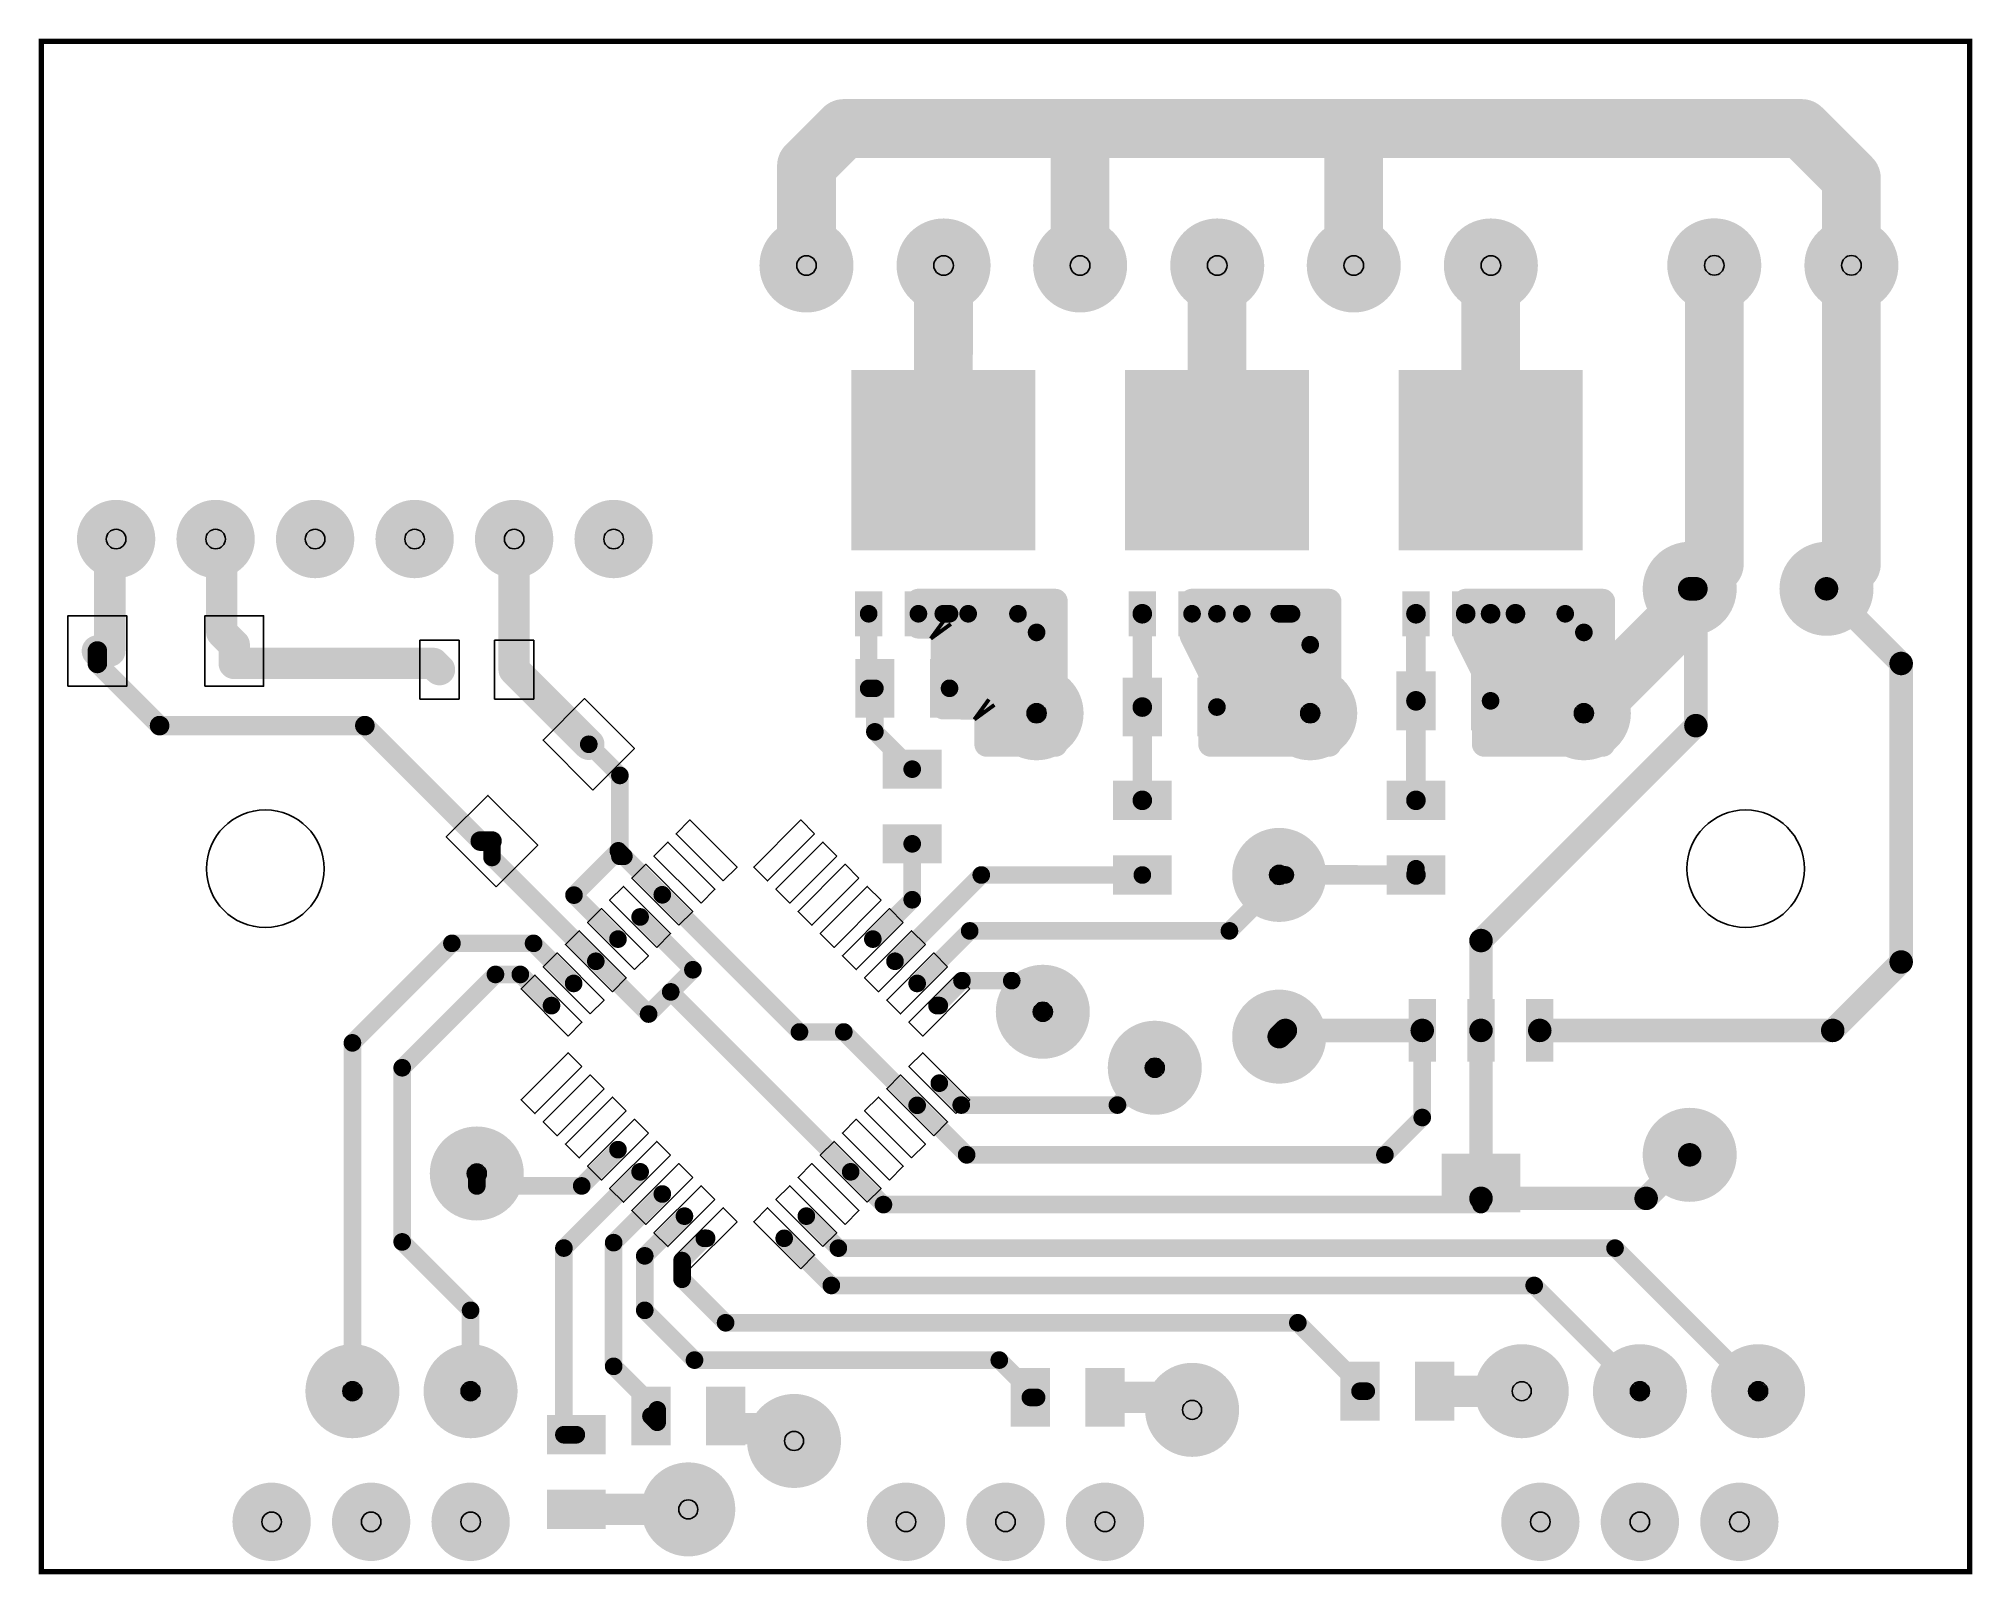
# Model space of a CAD drawing. Extents: x -0.1 to 49.3, y -0.1 to 39.1.
import ezdxf

# ---------------------------------------------------------------- set-up
doc = ezdxf.new("R2010")
doc.units = 0
for name, color, linetype in [('Board_Outline', 13, 'CONTINUOUS'), ('Drill_Top', 7, 'CONTINUOUS'), ('Top', 5, 'CONTINUOUS')]:
    doc.layers.add(name, color=color, linetype=linetype)

msp = doc.modelspace()

# ---------------------------------------------------------------- linework, layer by layer
at = {"layer": 'Board_Outline', "linetype": 'CONTINUOUS', "const_width": 0.14}
msp.add_lwpolyline([(49.2177, 39.0566), (49.2177, 0), (0, 0), (0, 39.0566), (49.2177, 39.0566)], dxfattribs=at)
at = {"layer": 'Drill_Top'}
for centre, radius in [((19.5285, 33.3376), 0.25), ((23.0285, 33.3376), 0.25), ((26.5135, 33.3376), 0.25), ((30.0135, 33.3376), 0.25), ((33.4985, 33.3376), 0.25), ((36.9985, 33.3376), 0.25), ((42.7011, 33.341), 0.25), ((46.2011, 33.341), 0.25), ((1.9065, 26.3553), 0.25), ((4.4465, 26.3553), 0.25), ((6.9865, 26.3553), 0.25), ((9.5265, 26.3553), 0.25), ((12.0665, 26.3553), 0.25), ((14.6065, 26.3553), 0.25), ((42.0732, 25.0851), 0.25), ((45.5652, 25.0851), 0.25), ((25.4022, 21.9077), 0.243), ((32.3872, 21.9077), 0.243), ((39.3722, 21.9077), 0.243), ((5.7156, 17.9406), 1.5), ((43.5015, 17.9392), 1.5), ((31.5946, 17.7819), 0.243), ((25.5614, 14.289), 0.243), ((31.5946, 13.6539), 0.243), ((28.4192, 12.8601), 0.243), ((42.0732, 10.6374), 0.243), ((11.1137, 10.1611), 0.243), ((7.9383, 4.6042), 0.243), ((10.9549, 4.6042), 0.243), ((37.7865, 4.6042), 0.243), ((40.803, 4.6042), 0.243), ((43.8196, 4.6042), 0.243), ((29.3718, 4.1279), 0.243), ((19.2108, 3.3341), 0.243), ((5.8763, 1.2701), 0.25), ((8.4163, 1.2701), 0.25), ((10.9563, 1.2701), 0.25), ((16.5117, 1.5877), 0.243), ((22.0688, 1.2701), 0.25), ((24.6088, 1.2701), 0.25), ((27.1488, 1.2701), 0.25), ((38.2613, 1.2701), 0.25), ((40.8013, 1.2701), 0.25), ((43.3413, 1.2701), 0.25)]:
    msp.add_circle(centre, radius, dxfattribs=at)
at = {"layer": 'Top', "linetype": 'CONTINUOUS'}
for points, const_width in [([(19.5285, 35.8814), (20.4809, 36.8339)], 1.5), ([(20.4809, 36.8339), (26.5135, 36.8339)], 1.5), ([(26.5135, 33.3376), (26.5135, 36.8339)], 1.5), ([(26.5135, 36.8339), (33.4985, 36.8339)], 1.5), ([(44.931, 36.8339), (33.4985, 36.8339)], 1.5), ([(33.4985, 36.8339), (33.4985, 33.3376)], 1.5), ([(46.2011, 35.5637), (44.931, 36.8339)], 1.5), ([(19.5285, 33.3376), (19.5285, 35.8814)], 1.5), ([(46.2011, 33.341), (46.2011, 35.5637)], 1.5), ([(23.0209, 28.3684), (23.0285, 33.3376)], 1.5), ([(30.0059, 33.3301), (30.0135, 33.3376)], 1.5), ([(30.0059, 28.3684), (30.0059, 33.3301)], 1.5), ([(36.991, 33.3301), (36.9985, 33.3376)], 1.5), ([(36.991, 28.3684), (36.991, 33.3301)], 1.5), ([(42.7011, 33.341), (42.7011, 25.7131)], 1.5), ([(46.2011, 33.341), (46.2011, 25.7211)], 1.5), ([(1.7464, 23.4975), (1.7464, 26.3553)], 0.8), ([(1.7464, 26.3553), (1.9065, 26.3553)], 0.8), ([(4.6042, 26.3553), (4.4465, 26.3553)], 0.8), ([(4.6042, 23.9738), (4.6042, 26.3553)], 0.8), ([(12.0662, 26.355), (12.0665, 26.3553)], 0.8), ([(12.0662, 23.0212), (12.0662, 26.355)], 0.8), ([(42.7011, 25.7131), (42.0732, 25.0851)], 1.5), ([(46.2011, 25.7211), (45.5652, 25.0851)], 1.5), ([(42.0732, 25.0851), (42.0732, 24.6086)], 1.5), ([(42.0732, 24.6086), (39.3722, 21.9077)], 1.5), ([(42.2319, 25.0851), (42.0732, 25.0851)], 0.6), ([(42.2319, 21.5923), (42.2319, 25.0851)], 0.6), ([(45.5652, 25.0851), (47.4712, 23.1791)], 0.6), ([(22.3849, 24.1325), (22.3861, 24.7687)], 0.635), ([(22.3873, 24.7676), (25.8798, 24.7676)], 0.635), ([(25.8798, 24.7676), (25.879, 21.1151)], 0.635), ([(28.1005, 22.0664), (28.1009, 24.4482)], 0.5), ([(29.3719, 23.8898), (29.3718, 24.7687)], 0.635), ([(29.373, 24.7676), (32.8655, 24.7676)], 0.635), ([(32.8655, 24.7676), (32.8647, 21.1151)], 0.635), ([(35.0855, 24.4477), (35.086, 24.4482)], 0.5), ([(35.0855, 22.2252), (35.0855, 24.4477)], 0.5), ([(36.3576, 23.8898), (36.3575, 24.7687)], 0.635), ([(36.3588, 24.7676), (39.8513, 24.7676)], 0.635), ([(36.991, 24.4482), (36.356, 24.4482)], 0.5), ([(37.626, 24.4482), (36.991, 24.4482)], 0.5), ([(38.896, 24.4477), (37.626, 24.4482)], 0.8), ([(39.8513, 24.7676), (39.8505, 21.1151)], 0.635), ([(4.9218, 23.6562), (4.6042, 23.9738)], 0.8), ([(21.1159, 22.5449), (21.1159, 24.4482)], 0.45), ([(22.7533, 24.1286), (22.3849, 24.1325)], 0.635), ([(25.8149, 24.136), (22.4494, 24.136)], 0.635), ([(23.021, 24.4482), (22.3859, 24.4482)], 0.45), ([(22.8478, 24.0979), (22.7533, 24.1286)], 0.635), ([(22.9281, 24.0395), (22.8478, 24.0979)], 0.635), ([(22.9865, 23.9591), (22.9281, 24.0395)], 0.635), ([(23.0172, 23.8647), (22.9865, 23.9591)], 0.635), ([(23.6559, 24.4482), (23.021, 24.4482)], 0.45), ([(23.021, 24.4482), (23.021, 24.4482)], 0.45), ([(23.1799, 24.4482), (23.021, 24.4482)], 0.45), ([(23.1799, 22.5449), (23.1799, 24.4482)], 0.45), ([(23.6564, 24.4477), (23.6559, 24.4482)], 0.45), ([(24.9259, 24.4477), (23.6564, 24.4477)], 0.45), ([(25.4022, 23.9714), (24.9259, 24.4477)], 0.45), ([(25.4022, 21.9077), (25.4022, 23.9714)], 0.45), ([(29.8146, 23.0044), (29.3719, 23.8898)], 0.635), ([(32.8006, 24.136), (29.4351, 24.136)], 0.635), ([(30.0059, 24.4482), (29.3709, 24.4482)], 0.45), ([(30.6409, 24.4482), (30.0059, 24.4482)], 0.45), ([(30.0059, 24.4482), (30.0059, 24.4482)], 0.45), ([(30.0059, 22.0664), (30.0059, 24.4482)], 0.45), ([(30.6414, 24.4477), (30.6409, 24.4482)], 0.45), ([(31.9109, 24.4477), (30.6414, 24.4477)], 0.45), ([(32.3872, 23.6575), (31.5969, 24.4477)], 0.45), ([(31.5969, 24.4477), (31.9109, 24.4477)], 0.45), ([(36.8003, 23.0044), (36.3576, 23.8898)], 0.635), ([(39.7863, 24.136), (36.4208, 24.136)], 0.635), ([(36.991, 22.2252), (36.991, 24.4482)], 0.45), ([(39.3722, 23.9714), (38.896, 24.4477)], 0.45), ([(39.3722, 21.9077), (39.3722, 23.9714)], 0.45), ([(1.4283, 23.4975), (1.7464, 23.4975)], 0.8), ([(1.4283, 23.1805), (1.4283, 23.4975)], 0.5), ([(4.9218, 23.4975), (4.9218, 23.6562)], 0.8), ([(4.9218, 23.1799), (4.9218, 23.4975)], 0.8), ([(23.02, 22.0685), (23.0172, 23.8647)], 0.635), ([(25.8149, 23.5043), (23.0844, 23.5043)], 0.635), ([(32.8006, 23.5043), (29.6286, 23.5043)], 0.635), ([(32.3872, 21.9077), (32.3872, 23.6575)], 0.45), ([(39.7863, 23.5043), (36.6143, 23.5043)], 0.635), ([(3.0166, 21.5923), (1.4283, 23.1805)], 0.5), ([(10.002, 23.1799), (4.9218, 23.1799)], 0.8), ([(10.1608, 23.0212), (10.002, 23.1799)], 0.8), ([(13.9714, 21.116), (12.0662, 23.0212)], 0.8), ([(29.8442, 22.9121), (29.8146, 23.0044)], 0.635), ([(29.8472, 21.1159), (29.8442, 22.9121)], 0.635), ([(36.8299, 22.9121), (36.8003, 23.0044)], 0.635), ([(36.833, 21.1159), (36.8299, 22.9121)], 0.635), ([(47.4712, 23.1791), (47.4712, 15.5591)], 0.6), ([(21.2745, 22.5449), (21.1159, 22.5449)], 0.45), ([(21.2747, 22.5449), (21.2745, 22.5449)], 0.45), ([(21.2747, 21.4338), (21.2747, 22.5449)], 0.45), ([(25.8149, 22.8726), (23.0844, 22.8726)], 0.635), ([(32.8006, 22.8726), (29.9114, 22.8726)], 0.635), ([(39.7863, 22.8726), (36.8971, 22.8726)], 0.635), ([(23.8647, 22.0646), (23.02, 22.0685)], 0.635), ([(25.8149, 22.241), (23.0844, 22.241)], 0.635), ([(23.9591, 22.0339), (23.8647, 22.0646)], 0.635), ([(24.0395, 21.9755), (23.9591, 22.0339)], 0.635), ([(24.0979, 21.8952), (24.0395, 21.9755)], 0.635), ([(24.1286, 21.8007), (24.0979, 21.8952)], 0.635), ([(28.101, 19.6856), (28.1005, 22.0664)], 0.5), ([(32.8006, 22.241), (29.9114, 22.241)], 0.635), ([(35.086, 22.2247), (35.0855, 22.2252)], 0.5), ([(35.086, 19.6856), (35.086, 22.2247)], 0.5), ([(39.7863, 22.241), (36.8971, 22.241)], 0.635), ([(8.2559, 21.5923), (3.0166, 21.5923)], 0.5), ([(11.2024, 18.6457), (8.2559, 21.5923)], 0.5), ([(24.1315, 21.1159), (24.1286, 21.8007)], 0.635), ([(25.8149, 21.6093), (24.1956, 21.6093)], 0.635), ([(32.8006, 21.6093), (29.9114, 21.6093)], 0.635), ([(36.7462, 16.1065), (42.2319, 21.5923)], 0.6), ([(39.7863, 21.6093), (36.8971, 21.6093)], 0.635), ([(13.9715, 21.116), (13.9714, 21.116)], 0.8), ([(13.9715, 21.116), (14.7662, 20.3212)], 0.45), ([(22.2273, 20.4812), (21.2747, 21.4338)], 0.45), ([(25.879, 21.1151), (24.1315, 21.1159)], 0.635), ([(32.8647, 21.1151), (29.8472, 21.1159)], 0.635), ([(39.8505, 21.1151), (36.833, 21.1159)], 0.635), ([(14.7662, 20.3212), (14.7662, 18.2564)], 0.45), ([(11.5012, 18.6457), (11.2024, 18.6457)], 0.5), ([(11.5012, 18.2279), (11.5012, 18.6457)], 0.45), ([(22.2273, 18.5757), (22.2273, 17.1484)], 0.45), ([(14.1513, 15.5778), (11.5012, 18.2279)], 0.45), ([(13.5945, 17.266), (14.7258, 18.3974)], 0.45), ([(14.7258, 18.3974), (14.8668, 18.2564)], 0.45), ([(14.7662, 18.2564), (14.8668, 18.2564)], 0.45), ([(14.8668, 18.2564), (15.8484, 17.2748)], 0.45), ([(23.9904, 17.7801), (21.7881, 15.5778)], 0.45), ([(28.101, 17.7801), (23.9904, 17.7801)], 0.45), ([(30.3244, 16.353), (31.7533, 17.7819)], 0.45), ([(35.086, 17.7801), (31.5946, 17.7819)], 0.5), ([(31.7533, 17.7819), (31.5946, 17.7819)], 0.45), ([(35.086, 17.7801), (35.086, 17.9392)], 0.45), ([(14.717, 16.1435), (13.5945, 17.266)], 0.45), ([(19.3503, 13.7729), (15.8484, 17.2748)], 0.45), ([(22.2273, 17.1484), (21.2224, 16.1435)], 0.45), ([(16.6297, 15.3621), (15.2827, 16.7092)], 0.45), ([(22.3538, 15.0121), (23.6946, 16.353)], 0.45), ([(23.6946, 16.353), (30.3244, 16.353)], 0.45), ([(36.7462, 13.8127), (36.7462, 16.1065)], 0.6), ([(7.9383, 13.4952), (10.4786, 16.0354)], 0.45), ([(10.4786, 16.0354), (12.5623, 16.0354)], 0.45), ([(12.5623, 16.0354), (13.5857, 15.0121)], 0.45), ([(14.1513, 15.5778), (15.4984, 14.2308)], 0.45), ([(47.4712, 15.5591), (45.7248, 13.8127)], 0.6), ([(9.2085, 12.8601), (11.59, 15.2416)], 0.45), ([(11.59, 15.2416), (12.2248, 15.2416)], 0.45), ([(12.2248, 15.2416), (13.02, 14.4464)], 0.45), ([(16.064, 14.7964), (16.6297, 15.3621)], 0.45), ([(22.861, 14.4464), (23.4975, 15.0828)], 0.45), ([(23.4975, 15.0828), (24.7676, 15.0828)], 0.45), ([(24.7676, 15.0828), (25.5614, 14.289)], 0.45), ([(15.4984, 14.2308), (16.064, 14.7964)], 0.45), ([(20.6567, 10.2038), (16.064, 14.7964)], 0.45), ([(22.9194, 14.4464), (22.861, 14.4464)], 0.45), ([(20.4817, 13.7729), (19.3503, 13.7729)], 0.45), ([(22.3538, 11.9008), (20.4817, 13.7729)], 0.45), ([(31.7533, 13.8127), (31.5946, 13.6539)], 0.6), ([(35.2462, 13.8127), (31.7533, 13.8127)], 0.6), ([(35.2462, 13.8127), (35.2462, 11.59)], 0.45), ([(36.7462, 13.8127), (36.7462, 13.8127)], 0.6), ([(36.7462, 9.526), (36.7462, 13.8127)], 0.6), ([(45.7248, 13.8127), (38.2462, 13.8127)], 0.6), ([(7.9383, 4.6042), (7.9383, 13.4952)], 0.45), ([(9.2085, 8.4146), (9.2085, 12.8601)], 0.45), ([(27.4666, 11.9075), (28.4192, 12.8601)], 0.45), ([(22.9195, 12.4665), (23.4785, 11.9075)], 0.45), ([(23.6172, 10.6374), (22.3538, 11.9008)], 0.45), ([(23.4785, 11.9075), (27.4666, 11.9075)], 0.45), ([(35.2462, 11.59), (34.2936, 10.6374)], 0.45), ([(14.717, 10.7695), (13.7911, 9.8435)], 0.45), ([(34.2936, 10.6374), (23.6172, 10.6374)], 0.45), ([(42.0732, 10.6374), (40.9618, 9.526)], 0.6), ([(42.0732, 10.6374), (42.0732, 10.6374)], 0.6), ([(11.1137, 9.8435), (11.1137, 10.1611)], 0.45), ([(13.3364, 8.2575), (15.2827, 10.2038)], 0.45), ([(21.4933, 9.3672), (20.6567, 10.2038)], 0.45), ([(13.7911, 9.8435), (11.1137, 9.8435)], 0.45), ([(15.8484, 9.6381), (14.6065, 8.3962)], 0.45), ([(36.7462, 9.3672), (21.4933, 9.3672)], 0.45), ([(40.9618, 9.526), (36.7462, 9.526)], 0.6), ([(36.7462, 9.526), (36.7462, 9.3672)], 0.45), ([(16.4141, 9.0724), (15.4004, 8.0587)], 0.45), ([(19.5253, 9.0724), (20.3419, 8.2559)], 0.45), ([(10.9549, 6.6682), (9.2085, 8.4146)], 0.45), ([(13.3364, 3.4931), (13.3364, 8.2575)], 0.45), ([(14.6065, 8.3962), (14.6065, 5.2393)], 0.45), ([(16.9214, 8.5067), (16.353, 7.9383)], 0.45), ([(16.9798, 8.5067), (16.9214, 8.5067)], 0.45), ([(18.9596, 8.5067), (20.1631, 7.3033)], 0.45), ([(20.3419, 8.2559), (40.168, 8.2559)], 0.45), ([(40.168, 8.2559), (43.8196, 4.6042)], 0.45), ([(15.4004, 8.0587), (15.4004, 6.6682)], 0.45), ([(16.353, 7.9383), (16.353, 7.462)], 0.45), ([(16.353, 7.462), (17.4643, 6.3507)], 0.45), ([(20.1631, 7.3033), (38.104, 7.3033)], 0.45), ([(38.104, 7.3033), (40.803, 4.6042)], 0.45), ([(10.9549, 4.6042), (10.9549, 6.6682)], 0.45), ([(15.4004, 6.6682), (16.6705, 5.3981)], 0.45), ([(17.4643, 6.3507), (32.0709, 6.3507)], 0.45), ([(32.0709, 6.3507), (33.8173, 4.6042)], 0.45), ([(14.6065, 5.2393), (15.7179, 4.1279)], 0.45), ([(16.6705, 5.3981), (24.4501, 5.3981)], 0.45), ([(24.4501, 5.3981), (25.4027, 4.4455)], 0.45), ([(35.5637, 4.6042), (37.7865, 4.6042)], 0.8), ([(25.4027, 4.4455), (25.2436, 4.4455)], 0.45), ([(27.1491, 4.4455), (29.0543, 4.4455)], 0.8), ([(29.0543, 4.4455), (29.3718, 4.1279)], 0.8), ([(33.8173, 4.6042), (33.6583, 4.6042)], 0.45), ([(15.7179, 3.8101), (15.5589, 3.9692)], 0.45), ([(15.7179, 4.1279), (15.7179, 3.8101)], 0.45), ([(17.4643, 3.9692), (17.4643, 3.6516)], 0.8), ([(17.4643, 3.6516), (18.8932, 3.6516)], 0.8), ([(18.8932, 3.6516), (19.2108, 3.3341)], 0.8), ([(13.6539, 3.4931), (13.3364, 3.4931)], 0.45), ([(16.5117, 1.5877), (13.6539, 1.5877)], 0.8)]:
    msp.add_lwpolyline(points, dxfattribs=dict(at, const_width=const_width))
for points, const_width in [([(20.8559, 36.8339, 1), (20.1059, 36.8339, 1), (20.8559, 36.8339, 1)], 0.75), ([(20.8559, 36.8339, 1), (20.1059, 36.8339, 1), (20.8559, 36.8339, 1)], 0.75), ([(26.8885, 36.8339, 1), (26.1385, 36.8339, 1), (26.8885, 36.8339, 1)], 0.75), ([(26.8885, 36.8339, 1), (26.1385, 36.8339, 1), (26.8885, 36.8339, 1)], 0.75), ([(26.8885, 36.8339, 1), (26.1385, 36.8339, 1), (26.8885, 36.8339, 1)], 0.75), ([(33.8735, 36.8339, 1), (33.1235, 36.8339, 1), (33.8735, 36.8339, 1)], 0.75), ([(33.8735, 36.8339, 1), (33.1235, 36.8339, 1), (33.8735, 36.8339, 1)], 0.75), ([(33.8735, 36.8339, 1), (33.1235, 36.8339, 1), (33.8735, 36.8339, 1)], 0.75), ([(45.306, 36.8339, 1), (44.556, 36.8339, 1), (45.306, 36.8339, 1)], 0.75), ([(45.306, 36.8339, 1), (44.556, 36.8339, 1), (45.306, 36.8339, 1)], 0.75), ([(19.9035, 35.8814, 1), (19.1535, 35.8814, 1), (19.9035, 35.8814, 1)], 0.75), ([(19.9035, 35.8814, 1), (19.1535, 35.8814, 1), (19.9035, 35.8814, 1)], 0.75), ([(46.5761, 35.5637, 1), (45.8261, 35.5637, 1), (46.5761, 35.5637, 1)], 0.75), ([(46.5761, 35.5637, 1), (45.8261, 35.5637, 1), (46.5761, 35.5637, 1)], 0.75), ([(18.9285, 33.3376, 1), (20.1285, 33.3376, 1), (18.9285, 33.3376, 1)], 1.2), ([(19.9035, 33.3376, 1), (19.1535, 33.3376, 1), (19.9035, 33.3376, 1)], 0.75), ([(22.4285, 33.3376, 1), (23.6285, 33.3376, 1), (22.4285, 33.3376, 1)], 1.2), ([(23.4035, 33.3376, 1), (22.6535, 33.3376, 1), (23.4035, 33.3376, 1)], 0.75), ([(25.9135, 33.3376, 1), (27.1135, 33.3376, 1), (25.9135, 33.3376, 1)], 1.2), ([(26.8885, 33.3376, 1), (26.1385, 33.3376, 1), (26.8885, 33.3376, 1)], 0.75), ([(29.4135, 33.3376, 1), (30.6135, 33.3376, 1), (29.4135, 33.3376, 1)], 1.2), ([(30.3809, 33.3301, 1), (29.6309, 33.3301, 1), (30.3809, 33.3301, 1)], 0.75), ([(30.3809, 33.3301, 1), (29.6309, 33.3301, 1), (30.3809, 33.3301, 1)], 0.75), ([(30.3885, 33.3376, 1), (29.6385, 33.3376, 1), (30.3885, 33.3376, 1)], 0.75), ([(32.8985, 33.3376, 1), (34.0985, 33.3376, 1), (32.8985, 33.3376, 1)], 1.2), ([(33.8735, 33.3376, 1), (33.1235, 33.3376, 1), (33.8735, 33.3376, 1)], 0.75), ([(36.3985, 33.3376, 1), (37.5985, 33.3376, 1), (36.3985, 33.3376, 1)], 1.2), ([(37.366, 33.3301, 1), (36.616, 33.3301, 1), (37.366, 33.3301, 1)], 0.75), ([(37.366, 33.3301, 1), (36.616, 33.3301, 1), (37.366, 33.3301, 1)], 0.75), ([(37.3735, 33.3376, 1), (36.6235, 33.3376, 1), (37.3735, 33.3376, 1)], 0.75), ([(42.1011, 33.341, 1), (43.3011, 33.341, 1), (42.1011, 33.341, 1)], 1.2), ([(43.0761, 33.341, 1), (42.3261, 33.341, 1), (43.0761, 33.341, 1)], 0.75), ([(45.6011, 33.341, 1), (46.8011, 33.341, 1), (45.6011, 33.341, 1)], 1.2), ([(46.5761, 33.341, 1), (45.8261, 33.341, 1), (46.5761, 33.341, 1)], 0.75), ([(46.5761, 33.341, 1), (45.8261, 33.341, 1), (46.5761, 33.341, 1)], 0.75), ([(23.3959, 28.3684, 1), (22.6459, 28.3684, 1), (23.3959, 28.3684, 1)], 0.75), ([(30.3809, 28.3684, 1), (29.6309, 28.3684, 1), (30.3809, 28.3684, 1)], 0.75), ([(37.366, 28.3684, 1), (36.616, 28.3684, 1), (37.366, 28.3684, 1)], 0.75), ([(1.4065, 26.3553, 1), (2.4065, 26.3553, 1), (1.4065, 26.3553, 1)], 1), ([(3.9465, 26.3553, 1), (4.9465, 26.3553, 1), (3.9465, 26.3553, 1)], 1), ([(6.4865, 26.3553, 1), (7.4865, 26.3553, 1), (6.4865, 26.3553, 1)], 1), ([(9.0265, 26.3553, 1), (10.0265, 26.3553, 1), (9.0265, 26.3553, 1)], 1), ([(11.5665, 26.3553, 1), (12.5665, 26.3553, 1), (11.5665, 26.3553, 1)], 1), ([(14.1065, 26.3553, 1), (15.1065, 26.3553, 1), (14.1065, 26.3553, 1)], 1), ([(1.9464, 26.3553, 1), (1.5464, 26.3553, 1), (1.9464, 26.3553, 1)], 0.4), ([(1.9464, 26.3553, 1), (1.5464, 26.3553, 1), (1.9464, 26.3553, 1)], 0.4), ([(2.1065, 26.3553, 1), (1.7065, 26.3553, 1), (2.1065, 26.3553, 1)], 0.4), ([(4.6465, 26.3553, 1), (4.2465, 26.3553, 1), (4.6465, 26.3553, 1)], 0.4), ([(4.8042, 26.3553, 1), (4.4042, 26.3553, 1), (4.8042, 26.3553, 1)], 0.4), ([(4.8042, 26.3553, 1), (4.4042, 26.3553, 1), (4.8042, 26.3553, 1)], 0.4), ([(12.2662, 26.355, 1), (11.8662, 26.355, 1), (12.2662, 26.355, 1)], 0.4), ([(12.2662, 26.355, 1), (11.8662, 26.355, 1), (12.2662, 26.355, 1)], 0.4), ([(41.4732, 25.0851, 1), (42.6732, 25.0851, 1), (41.4732, 25.0851, 1)], 1.2), ([(43.0761, 25.7131, 1), (42.3261, 25.7131, 1), (43.0761, 25.7131, 1)], 0.75), ([(43.0761, 25.7131, 1), (42.3261, 25.7131, 1), (43.0761, 25.7131, 1)], 0.75), ([(44.9652, 25.0851, 1), (46.1652, 25.0851, 1), (44.9652, 25.0851, 1)], 1.2), ([(46.5761, 25.7211, 1), (45.8261, 25.7211, 1), (46.5761, 25.7211, 1)], 0.75), ([(46.5761, 25.7211, 1), (45.8261, 25.7211, 1), (46.5761, 25.7211, 1)], 0.75), ([(42.4482, 25.0851, 1), (41.6982, 25.0851, 1), (42.4482, 25.0851, 1)], 0.75), ([(42.4482, 25.0851, 1), (41.6982, 25.0851, 1), (42.4482, 25.0851, 1)], 0.75), ([(45.9402, 25.0851, 1), (45.1902, 25.0851, 1), (45.9402, 25.0851, 1)], 0.75), ([(42.4482, 24.6086, 1), (41.6982, 24.6086, 1), (42.4482, 24.6086, 1)], 0.75), ([(42.4482, 24.6086, 1), (41.6982, 24.6086, 1), (42.4482, 24.6086, 1)], 0.75), ([(42.2232, 25.0851, 1), (41.9232, 25.0851, 1), (42.2232, 25.0851, 1)], 0.3), ([(42.3819, 25.0851, 1), (42.0819, 25.0851, 1), (42.3819, 25.0851, 1)], 0.3), ([(42.3819, 25.0851, 1), (42.0819, 25.0851, 1), (42.3819, 25.0851, 1)], 0.3), ([(45.7152, 25.0851, 1), (45.4152, 25.0851, 1), (45.7152, 25.0851, 1)], 0.3), ([(22.5448, 24.7687, 1), (22.2273, 24.7687, 1), (22.5448, 24.7687, 1)], 0.3175), ([(22.5461, 24.7676, 1), (22.2286, 24.7676, 1), (22.5461, 24.7676, 1)], 0.3175), ([(26.0386, 24.7676, 1), (25.721, 24.7676, 1), (26.0386, 24.7676, 1)], 0.3175), ([(26.0386, 24.7676, 1), (25.721, 24.7676, 1), (26.0386, 24.7676, 1)], 0.3175), ([(28.2259, 24.4482, 1), (27.9759, 24.4482, 1), (28.2259, 24.4482, 1)], 0.25), ([(29.5306, 24.7687, 1), (29.213, 24.7687, 1), (29.5306, 24.7687, 1)], 0.3175), ([(29.5318, 24.7676, 1), (29.2143, 24.7676, 1), (29.5318, 24.7676, 1)], 0.3175), ([(33.0243, 24.7676, 1), (32.7068, 24.7676, 1), (33.0243, 24.7676, 1)], 0.3175), ([(33.0243, 24.7676, 1), (32.7068, 24.7676, 1), (33.0243, 24.7676, 1)], 0.3175), ([(35.2105, 24.4477, 1), (34.9605, 24.4477, 1), (35.2105, 24.4477, 1)], 0.25), ([(35.2105, 24.4477, 1), (34.9605, 24.4477, 1), (35.2105, 24.4477, 1)], 0.25), ([(36.5163, 24.7687, 1), (36.1988, 24.7687, 1), (36.5163, 24.7687, 1)], 0.3175), ([(36.5175, 24.7676, 1), (36.2, 24.7676, 1), (36.5175, 24.7676, 1)], 0.3175), ([(36.481, 24.4482, 1), (36.231, 24.4482, 1), (36.481, 24.4482, 1)], 0.25), ([(37.116, 24.4482, 1), (36.866, 24.4482, 1), (37.116, 24.4482, 1)], 0.25), ([(37.116, 24.4482, 1), (36.866, 24.4482, 1), (37.116, 24.4482, 1)], 0.25), ([(37.826, 24.4482, 1), (37.426, 24.4482, 1), (37.826, 24.4482, 1)], 0.4), ([(37.751, 24.4482, 1), (37.501, 24.4482, 1), (37.751, 24.4482, 1)], 0.25), ([(39.096, 24.4477, 1), (38.696, 24.4477, 1), (39.096, 24.4477, 1)], 0.4), ([(40.01, 24.7676, 1), (39.6925, 24.7676, 1), (40.01, 24.7676, 1)], 0.3175), ([(40.01, 24.7676, 1), (39.6925, 24.7676, 1), (40.01, 24.7676, 1)], 0.3175), ([(4.8042, 23.9738, 1), (4.4042, 23.9738, 1), (4.8042, 23.9738, 1)], 0.4), ([(4.8042, 23.9738, 1), (4.4042, 23.9738, 1), (4.8042, 23.9738, 1)], 0.4), ([(21.2284, 24.4482, 1), (21.0034, 24.4482, 1), (21.2284, 24.4482, 1)], 0.225), ([(22.5437, 24.1325, 1), (22.2262, 24.1325, 1), (22.5437, 24.1325, 1)], 0.3175), ([(22.5437, 24.1325, 1), (22.2262, 24.1325, 1), (22.5437, 24.1325, 1)], 0.3175), ([(22.4984, 24.4482, 1), (22.2734, 24.4482, 1), (22.4984, 24.4482, 1)], 0.225), ([(22.912, 24.1286, 1), (22.5945, 24.1286, 1), (22.912, 24.1286, 1)], 0.3175), ([(22.912, 24.1286, 1), (22.5945, 24.1286, 1), (22.912, 24.1286, 1)], 0.3175), ([(23.0065, 24.0979, 1), (22.689, 24.0979, 1), (23.0065, 24.0979, 1)], 0.3175), ([(23.0065, 24.0979, 1), (22.689, 24.0979, 1), (23.0065, 24.0979, 1)], 0.3175), ([(23.0869, 24.0395, 1), (22.7694, 24.0395, 1), (23.0869, 24.0395, 1)], 0.3175), ([(23.0869, 24.0395, 1), (22.7694, 24.0395, 1), (23.0869, 24.0395, 1)], 0.3175), ([(23.1453, 23.9591, 1), (22.8278, 23.9591, 1), (23.1453, 23.9591, 1)], 0.3175), ([(23.1453, 23.9591, 1), (22.8278, 23.9591, 1), (23.1453, 23.9591, 1)], 0.3175), ([(23.1335, 24.4482, 1), (22.9085, 24.4482, 1), (23.1335, 24.4482, 1)], 0.225), ([(23.1335, 24.4482, 1), (22.9085, 24.4482, 1), (23.1335, 24.4482, 1)], 0.225), ([(23.1335, 24.4482, 1), (22.9085, 24.4482, 1), (23.1335, 24.4482, 1)], 0.225), ([(23.1335, 24.4482, 1), (22.9085, 24.4482, 1), (23.1335, 24.4482, 1)], 0.225), ([(23.2924, 24.4482, 1), (23.0674, 24.4482, 1), (23.2924, 24.4482, 1)], 0.225), ([(23.2924, 24.4482, 1), (23.0674, 24.4482, 1), (23.2924, 24.4482, 1)], 0.225), ([(23.7684, 24.4482, 1), (23.5434, 24.4482, 1), (23.7684, 24.4482, 1)], 0.225), ([(23.7689, 24.4477, 1), (23.5439, 24.4477, 1), (23.7689, 24.4477, 1)], 0.225), ([(23.7689, 24.4477, 1), (23.5439, 24.4477, 1), (23.7689, 24.4477, 1)], 0.225), ([(25.0384, 24.4477, 1), (24.8134, 24.4477, 1), (25.0384, 24.4477, 1)], 0.225), ([(25.0384, 24.4477, 1), (24.8134, 24.4477, 1), (25.0384, 24.4477, 1)], 0.225), ([(25.5147, 23.9714, 1), (25.2897, 23.9714, 1), (25.5147, 23.9714, 1)], 0.225), ([(25.5147, 23.9714, 1), (25.2897, 23.9714, 1), (25.5147, 23.9714, 1)], 0.225), ([(29.5306, 23.8898, 1), (29.2132, 23.8898, 1), (29.5306, 23.8898, 1)], 0.3175), ([(29.5306, 23.8898, 1), (29.2132, 23.8898, 1), (29.5306, 23.8898, 1)], 0.3175), ([(29.4834, 24.4482, 1), (29.2584, 24.4482, 1), (29.4834, 24.4482, 1)], 0.225), ([(30.1184, 24.4482, 1), (29.8934, 24.4482, 1), (30.1184, 24.4482, 1)], 0.225), ([(30.1184, 24.4482, 1), (29.8934, 24.4482, 1), (30.1184, 24.4482, 1)], 0.225), ([(30.1184, 24.4482, 1), (29.8934, 24.4482, 1), (30.1184, 24.4482, 1)], 0.225), ([(30.1184, 24.4482, 1), (29.8934, 24.4482, 1), (30.1184, 24.4482, 1)], 0.225), ([(30.7534, 24.4482, 1), (30.5284, 24.4482, 1), (30.7534, 24.4482, 1)], 0.225), ([(30.7539, 24.4477, 1), (30.5289, 24.4477, 1), (30.7539, 24.4477, 1)], 0.225), ([(30.7539, 24.4477, 1), (30.5289, 24.4477, 1), (30.7539, 24.4477, 1)], 0.225), ([(31.7094, 24.4477, 1), (31.4844, 24.4477, 1), (31.7094, 24.4477, 1)], 0.225), ([(31.7094, 24.4477, 1), (31.4844, 24.4477, 1), (31.7094, 24.4477, 1)], 0.225), ([(32.0234, 24.4477, 1), (31.7984, 24.4477, 1), (32.0234, 24.4477, 1)], 0.225), ([(32.0234, 24.4477, 1), (31.7984, 24.4477, 1), (32.0234, 24.4477, 1)], 0.225), ([(36.5164, 23.8898, 1), (36.1989, 23.8898, 1), (36.5164, 23.8898, 1)], 0.3175), ([(36.5164, 23.8898, 1), (36.1989, 23.8898, 1), (36.5164, 23.8898, 1)], 0.3175), ([(37.1035, 24.4482, 1), (36.8785, 24.4482, 1), (37.1035, 24.4482, 1)], 0.225), ([(39.0085, 24.4477, 1), (38.7835, 24.4477, 1), (39.0085, 24.4477, 1)], 0.225), ([(39.4847, 23.9714, 1), (39.2597, 23.9714, 1), (39.4847, 23.9714, 1)], 0.225), ([(39.4847, 23.9714, 1), (39.2597, 23.9714, 1), (39.4847, 23.9714, 1)], 0.225), ([(1.6283, 23.4975, 1), (1.2283, 23.4975, 1), (1.6283, 23.4975, 1)], 0.4), ([(1.5533, 23.4975, 1), (1.3033, 23.4975, 1), (1.5533, 23.4975, 1)], 0.25), ([(1.9464, 23.4975, 1), (1.5464, 23.4975, 1), (1.9464, 23.4975, 1)], 0.4), ([(1.9464, 23.4975, 1), (1.5464, 23.4975, 1), (1.9464, 23.4975, 1)], 0.4), ([(5.1218, 23.6562, 1), (4.7218, 23.6562, 1), (5.1218, 23.6562, 1)], 0.4), ([(5.1218, 23.6562, 1), (4.7218, 23.6562, 1), (5.1218, 23.6562, 1)], 0.4), ([(5.1218, 23.4975, 1), (4.7218, 23.4975, 1), (5.1218, 23.4975, 1)], 0.4), ([(5.1218, 23.4975, 1), (4.7218, 23.4975, 1), (5.1218, 23.4975, 1)], 0.4), ([(23.176, 23.8647, 1), (22.8585, 23.8647, 1), (23.176, 23.8647, 1)], 0.3175), ([(23.176, 23.8647, 1), (22.8585, 23.8647, 1), (23.176, 23.8647, 1)], 0.3175), ([(32.4997, 23.6575, 1), (32.2747, 23.6575, 1), (32.4997, 23.6575, 1)], 0.225), ([(32.4997, 23.6575, 1), (32.2747, 23.6575, 1), (32.4997, 23.6575, 1)], 0.225), ([(1.5533, 23.1805, 1), (1.3033, 23.1805, 1), (1.5533, 23.1805, 1)], 0.25), ([(1.5533, 23.1805, 1), (1.3033, 23.1805, 1), (1.5533, 23.1805, 1)], 0.25), ([(5.1218, 23.1799, 1), (4.7218, 23.1799, 1), (5.1218, 23.1799, 1)], 0.4), ([(5.1218, 23.1799, 1), (4.7218, 23.1799, 1), (5.1218, 23.1799, 1)], 0.4), ([(10.202, 23.1799, 1), (9.802, 23.1799, 1), (10.202, 23.1799, 1)], 0.4), ([(10.202, 23.1799, 1), (9.802, 23.1799, 1), (10.202, 23.1799, 1)], 0.4), ([(10.3608, 23.0212, 1), (9.9608, 23.0212, 1), (10.3608, 23.0212, 1)], 0.4), ([(12.2662, 23.0212, 1), (11.8662, 23.0212, 1), (12.2662, 23.0212, 1)], 0.4), ([(12.2662, 23.0212, 1), (11.8662, 23.0212, 1), (12.2662, 23.0212, 1)], 0.4), ([(29.9733, 23.0044, 1), (29.6558, 23.0044, 1), (29.9733, 23.0044, 1)], 0.3175), ([(29.9733, 23.0044, 1), (29.6558, 23.0044, 1), (29.9733, 23.0044, 1)], 0.3175), ([(30.003, 22.9121, 1), (29.6855, 22.9121, 1), (30.003, 22.9121, 1)], 0.3175), ([(30.003, 22.9121, 1), (29.6855, 22.9121, 1), (30.003, 22.9121, 1)], 0.3175), ([(36.9591, 23.0044, 1), (36.6415, 23.0044, 1), (36.9591, 23.0044, 1)], 0.3175), ([(36.9591, 23.0044, 1), (36.6415, 23.0044, 1), (36.9591, 23.0044, 1)], 0.3175), ([(36.9887, 22.9121, 1), (36.6712, 22.9121, 1), (36.9887, 22.9121, 1)], 0.3175), ([(36.9887, 22.9121, 1), (36.6712, 22.9121, 1), (36.9887, 22.9121, 1)], 0.3175), ([(47.6212, 23.1791, 1), (47.3212, 23.1791, 1), (47.6212, 23.1791, 1)], 0.3), ([(47.6212, 23.1791, 1), (47.3212, 23.1791, 1), (47.6212, 23.1791, 1)], 0.3), ([(21.2284, 22.5449, 1), (21.0034, 22.5449, 1), (21.2284, 22.5449, 1)], 0.225), ([(21.2284, 22.5449, 1), (21.0034, 22.5449, 1), (21.2284, 22.5449, 1)], 0.225), ([(21.387, 22.5449, 1), (21.162, 22.5449, 1), (21.387, 22.5449, 1)], 0.225), ([(21.3872, 22.5449, 1), (21.1622, 22.5449, 1), (21.3872, 22.5449, 1)], 0.225), ([(21.3872, 22.5449, 1), (21.1622, 22.5449, 1), (21.3872, 22.5449, 1)], 0.225), ([(23.2924, 22.5449, 1), (23.0674, 22.5449, 1), (23.2924, 22.5449, 1)], 0.225), ([(24.8022, 21.9077, 1), (26.0022, 21.9077, 1), (24.8022, 21.9077, 1)], 1.2), ([(31.7872, 21.9077, 1), (32.9872, 21.9077, 1), (31.7872, 21.9077, 1)], 1.2), ([(38.7722, 21.9077, 1), (39.9722, 21.9077, 1), (38.7722, 21.9077, 1)], 1.2), ([(23.1788, 22.0685, 1), (22.8613, 22.0685, 1), (23.1788, 22.0685, 1)], 0.3175), ([(23.1788, 22.0685, 1), (22.8613, 22.0685, 1), (23.1788, 22.0685, 1)], 0.3175), ([(24.0234, 22.0646, 1), (23.7059, 22.0646, 1), (24.0234, 22.0646, 1)], 0.3175), ([(24.0234, 22.0646, 1), (23.7059, 22.0646, 1), (24.0234, 22.0646, 1)], 0.3175), ([(24.1179, 22.0339, 1), (23.8004, 22.0339, 1), (24.1179, 22.0339, 1)], 0.3175), ([(24.1179, 22.0339, 1), (23.8004, 22.0339, 1), (24.1179, 22.0339, 1)], 0.3175), ([(24.1982, 21.9755, 1), (23.8808, 21.9755, 1), (24.1982, 21.9755, 1)], 0.3175), ([(24.1982, 21.9755, 1), (23.8808, 21.9755, 1), (24.1982, 21.9755, 1)], 0.3175), ([(24.2567, 21.8952, 1), (23.9392, 21.8952, 1), (24.2567, 21.8952, 1)], 0.3175), ([(24.2567, 21.8952, 1), (23.9392, 21.8952, 1), (24.2567, 21.8952, 1)], 0.3175), ([(28.2255, 22.0664, 1), (27.9755, 22.0664, 1), (28.2255, 22.0664, 1)], 0.25), ([(28.2255, 22.0664, 1), (27.9755, 22.0664, 1), (28.2255, 22.0664, 1)], 0.25), ([(30.1184, 22.0664, 1), (29.8934, 22.0664, 1), (30.1184, 22.0664, 1)], 0.225), ([(35.2105, 22.2252, 1), (34.9605, 22.2252, 1), (35.2105, 22.2252, 1)], 0.25), ([(35.211, 22.2247, 1), (34.961, 22.2247, 1), (35.211, 22.2247, 1)], 0.25), ([(35.211, 22.2247, 1), (34.961, 22.2247, 1), (35.211, 22.2247, 1)], 0.25), ([(37.1035, 22.2252, 1), (36.8785, 22.2252, 1), (37.1035, 22.2252, 1)], 0.225), ([(39.7472, 21.9077, 1), (38.9972, 21.9077, 1), (39.7472, 21.9077, 1)], 0.75), ([(3.1416, 21.5923, 1), (2.8916, 21.5923, 1), (3.1416, 21.5923, 1)], 0.25), ([(3.1416, 21.5923, 1), (2.8916, 21.5923, 1), (3.1416, 21.5923, 1)], 0.25), ([(8.3809, 21.5923, 1), (8.1309, 21.5923, 1), (8.3809, 21.5923, 1)], 0.25), ([(8.3809, 21.5923, 1), (8.1309, 21.5923, 1), (8.3809, 21.5923, 1)], 0.25), ([(24.2873, 21.8007, 1), (23.9698, 21.8007, 1), (24.2873, 21.8007, 1)], 0.3175), ([(24.2873, 21.8007, 1), (23.9698, 21.8007, 1), (24.2873, 21.8007, 1)], 0.3175), ([(25.5147, 21.9077, 1), (25.2897, 21.9077, 1), (25.5147, 21.9077, 1)], 0.225), ([(32.4997, 21.9077, 1), (32.2747, 21.9077, 1), (32.4997, 21.9077, 1)], 0.225), ([(39.4847, 21.9077, 1), (39.2597, 21.9077, 1), (39.4847, 21.9077, 1)], 0.225), ([(42.3819, 21.5923, 1), (42.0819, 21.5923, 1), (42.3819, 21.5923, 1)], 0.3), ([(42.3819, 21.5923, 1), (42.0819, 21.5923, 1), (42.3819, 21.5923, 1)], 0.3), ([(14.1714, 21.116, 1), (13.7714, 21.116, 1), (14.1714, 21.116, 1)], 0.4), ([(14.1715, 21.116, 1), (13.7715, 21.116, 1), (14.1715, 21.116, 1)], 0.4), ([(14.084, 21.116, 1), (13.859, 21.116, 1), (14.084, 21.116, 1)], 0.225), ([(21.3872, 21.4338, 1), (21.1622, 21.4338, 1), (21.3872, 21.4338, 1)], 0.225), ([(21.3872, 21.4338, 1), (21.1622, 21.4338, 1), (21.3872, 21.4338, 1)], 0.225), ([(24.2903, 21.1159, 1), (23.9728, 21.1159, 1), (24.2903, 21.1159, 1)], 0.3175), ([(24.2903, 21.1159, 1), (23.9728, 21.1159, 1), (24.2903, 21.1159, 1)], 0.3175), ([(26.0378, 21.1151, 1), (25.7202, 21.1151, 1), (26.0378, 21.1151, 1)], 0.3175), ([(26.0378, 21.1151, 1), (25.7202, 21.1151, 1), (26.0378, 21.1151, 1)], 0.3175), ([(30.006, 21.1159, 1), (29.6885, 21.1159, 1), (30.006, 21.1159, 1)], 0.3175), ([(30.006, 21.1159, 1), (29.6885, 21.1159, 1), (30.006, 21.1159, 1)], 0.3175), ([(33.0235, 21.1151, 1), (32.706, 21.1151, 1), (33.0235, 21.1151, 1)], 0.3175), ([(33.0235, 21.1151, 1), (32.706, 21.1151, 1), (33.0235, 21.1151, 1)], 0.3175), ([(36.9917, 21.1159, 1), (36.6742, 21.1159, 1), (36.9917, 21.1159, 1)], 0.3175), ([(36.9917, 21.1159, 1), (36.6742, 21.1159, 1), (36.9917, 21.1159, 1)], 0.3175), ([(40.0092, 21.1151, 1), (39.6917, 21.1151, 1), (40.0092, 21.1151, 1)], 0.3175), ([(40.0092, 21.1151, 1), (39.6917, 21.1151, 1), (40.0092, 21.1151, 1)], 0.3175), ([(14.8787, 20.3212, 1), (14.6537, 20.3212, 1), (14.8787, 20.3212, 1)], 0.225), ([(14.8787, 20.3212, 1), (14.6537, 20.3212, 1), (14.8787, 20.3212, 1)], 0.225), ([(22.3398, 20.4812, 1), (22.1148, 20.4812, 1), (22.3398, 20.4812, 1)], 0.225), ([(28.226, 19.6856, 1), (27.976, 19.6856, 1), (28.226, 19.6856, 1)], 0.25), ([(35.211, 19.6856, 1), (34.961, 19.6856, 1), (35.211, 19.6856, 1)], 0.25), ([(11.3274, 18.6457, 1), (11.0774, 18.6457, 1), (11.3274, 18.6457, 1)], 0.25), ([(11.3274, 18.6457, 1), (11.0774, 18.6457, 1), (11.3274, 18.6457, 1)], 0.25), ([(11.6262, 18.6457, 1), (11.3762, 18.6457, 1), (11.6262, 18.6457, 1)], 0.25), ([(11.6137, 18.6457, 1), (11.3887, 18.6457, 1), (11.6137, 18.6457, 1)], 0.225), ([(22.3398, 18.5757, 1), (22.1148, 18.5757, 1), (22.3398, 18.5757, 1)], 0.225), ([(30.9946, 17.7819, 1), (32.1946, 17.7819, 1), (30.9946, 17.7819, 1)], 1.2), ([(11.6137, 18.2279, 1), (11.3887, 18.2279, 1), (11.6137, 18.2279, 1)], 0.225), ([(11.6137, 18.2279, 1), (11.3887, 18.2279, 1), (11.6137, 18.2279, 1)], 0.225), ([(14.8383, 18.3974, 1), (14.6133, 18.3974, 1), (14.8383, 18.3974, 1)], 0.225), ([(14.8383, 18.3974, 1), (14.6133, 18.3974, 1), (14.8383, 18.3974, 1)], 0.225), ([(14.8787, 18.2564, 1), (14.6537, 18.2564, 1), (14.8787, 18.2564, 1)], 0.225), ([(14.8787, 18.2564, 1), (14.6537, 18.2564, 1), (14.8787, 18.2564, 1)], 0.225), ([(14.9793, 18.2564, 1), (14.7543, 18.2564, 1), (14.9793, 18.2564, 1)], 0.225), ([(14.9793, 18.2564, 1), (14.7543, 18.2564, 1), (14.9793, 18.2564, 1)], 0.225), ([(14.9793, 18.2564, 1), (14.7543, 18.2564, 1), (14.9793, 18.2564, 1)], 0.225), ([(24.1029, 17.7801, 1), (23.8779, 17.7801, 1), (24.1029, 17.7801, 1)], 0.225), ([(24.1029, 17.7801, 1), (23.8779, 17.7801, 1), (24.1029, 17.7801, 1)], 0.225), ([(28.2135, 17.7801, 1), (27.9885, 17.7801, 1), (28.2135, 17.7801, 1)], 0.225), ([(31.7196, 17.7819, 1), (31.4696, 17.7819, 1), (31.7196, 17.7819, 1)], 0.25), ([(31.7071, 17.7819, 1), (31.4821, 17.7819, 1), (31.7071, 17.7819, 1)], 0.225), ([(31.8658, 17.7819, 1), (31.6408, 17.7819, 1), (31.8658, 17.7819, 1)], 0.225), ([(31.8658, 17.7819, 1), (31.6408, 17.7819, 1), (31.8658, 17.7819, 1)], 0.225), ([(35.211, 17.7801, 1), (34.961, 17.7801, 1), (35.211, 17.7801, 1)], 0.25), ([(35.1985, 17.9392, 1), (34.9735, 17.9392, 1), (35.1985, 17.9392, 1)], 0.225), ([(35.1985, 17.7801, 1), (34.9735, 17.7801, 1), (35.1985, 17.7801, 1)], 0.225), ([(13.707, 17.266, 1), (13.482, 17.266, 1), (13.707, 17.266, 1)], 0.225), ([(13.707, 17.266, 1), (13.482, 17.266, 1), (13.707, 17.266, 1)], 0.225), ([(15.9609, 17.2748, 1), (15.7359, 17.2748, 1), (15.9609, 17.2748, 1)], 0.225), ([(15.9609, 17.2748, 1), (15.7359, 17.2748, 1), (15.9609, 17.2748, 1)], 0.225), ([(22.3398, 17.1484, 1), (22.1148, 17.1484, 1), (22.3398, 17.1484, 1)], 0.225), ([(22.3398, 17.1484, 1), (22.1148, 17.1484, 1), (22.3398, 17.1484, 1)], 0.225), ([(15.3952, 16.7092, 1), (15.1702, 16.7092, 1), (15.3952, 16.7092, 1)], 0.225), ([(14.8295, 16.1435, 1), (14.6045, 16.1435, 1), (14.8295, 16.1435, 1)], 0.225), ([(21.3349, 16.1435, 1), (21.1099, 16.1435, 1), (21.3349, 16.1435, 1)], 0.225), ([(23.8071, 16.353, 1), (23.5821, 16.353, 1), (23.8071, 16.353, 1)], 0.225), ([(23.8071, 16.353, 1), (23.5821, 16.353, 1), (23.8071, 16.353, 1)], 0.225), ([(30.4369, 16.353, 1), (30.2119, 16.353, 1), (30.4369, 16.353, 1)], 0.225), ([(30.4369, 16.353, 1), (30.2119, 16.353, 1), (30.4369, 16.353, 1)], 0.225), ([(36.8962, 16.1065, 1), (36.5962, 16.1065, 1), (36.8962, 16.1065, 1)], 0.3), ([(36.8962, 16.1065, 1), (36.5962, 16.1065, 1), (36.8962, 16.1065, 1)], 0.3), ([(10.5911, 16.0354, 1), (10.3661, 16.0354, 1), (10.5911, 16.0354, 1)], 0.225), ([(10.5911, 16.0354, 1), (10.3661, 16.0354, 1), (10.5911, 16.0354, 1)], 0.225), ([(12.6748, 16.0354, 1), (12.4498, 16.0354, 1), (12.6748, 16.0354, 1)], 0.225), ([(12.6748, 16.0354, 1), (12.4498, 16.0354, 1), (12.6748, 16.0354, 1)], 0.225), ([(14.2638, 15.5778, 1), (14.0388, 15.5778, 1), (14.2638, 15.5778, 1)], 0.225), ([(14.2638, 15.5778, 1), (14.0388, 15.5778, 1), (14.2638, 15.5778, 1)], 0.225), ([(21.9006, 15.5778, 1), (21.6756, 15.5778, 1), (21.9006, 15.5778, 1)], 0.225), ([(47.6212, 15.5591, 1), (47.3212, 15.5591, 1), (47.6212, 15.5591, 1)], 0.3), ([(47.6212, 15.5591, 1), (47.3212, 15.5591, 1), (47.6212, 15.5591, 1)], 0.3), ([(11.7025, 15.2416, 1), (11.4775, 15.2416, 1), (11.7025, 15.2416, 1)], 0.225), ([(11.7025, 15.2416, 1), (11.4775, 15.2416, 1), (11.7025, 15.2416, 1)], 0.225), ([(12.3373, 15.2416, 1), (12.1123, 15.2416, 1), (12.3373, 15.2416, 1)], 0.225), ([(12.3373, 15.2416, 1), (12.1123, 15.2416, 1), (12.3373, 15.2416, 1)], 0.225), ([(16.7422, 15.3621, 1), (16.5172, 15.3621, 1), (16.7422, 15.3621, 1)], 0.225), ([(16.7422, 15.3621, 1), (16.5172, 15.3621, 1), (16.7422, 15.3621, 1)], 0.225), ([(23.61, 15.0828, 1), (23.385, 15.0828, 1), (23.61, 15.0828, 1)], 0.225), ([(23.61, 15.0828, 1), (23.385, 15.0828, 1), (23.61, 15.0828, 1)], 0.225), ([(24.9614, 14.289, 1), (26.1614, 14.289, 1), (24.9614, 14.289, 1)], 1.2), ([(24.8801, 15.0828, 1), (24.6551, 15.0828, 1), (24.8801, 15.0828, 1)], 0.225), ([(24.8801, 15.0828, 1), (24.6551, 15.0828, 1), (24.8801, 15.0828, 1)], 0.225), ([(13.6982, 15.0121, 1), (13.4732, 15.0121, 1), (13.6982, 15.0121, 1)], 0.225), ([(16.1765, 14.7964, 1), (15.9515, 14.7964, 1), (16.1765, 14.7964, 1)], 0.225), ([(16.1765, 14.7964, 1), (15.9515, 14.7964, 1), (16.1765, 14.7964, 1)], 0.225), ([(16.1765, 14.7964, 1), (15.9515, 14.7964, 1), (16.1765, 14.7964, 1)], 0.225), ([(22.4663, 15.0121, 1), (22.2413, 15.0121, 1), (22.4663, 15.0121, 1)], 0.225), ([(30.9946, 13.6539, 1), (32.1946, 13.6539, 1), (30.9946, 13.6539, 1)], 1.2), ([(13.1325, 14.4464, 1), (12.9075, 14.4464, 1), (13.1325, 14.4464, 1)], 0.225), ([(15.6109, 14.2308, 1), (15.3859, 14.2308, 1), (15.6109, 14.2308, 1)], 0.225), ([(15.6109, 14.2308, 1), (15.3859, 14.2308, 1), (15.6109, 14.2308, 1)], 0.225), ([(22.9735, 14.4464, 1), (22.7485, 14.4464, 1), (22.9735, 14.4464, 1)], 0.225), ([(22.9735, 14.4464, 1), (22.7485, 14.4464, 1), (22.9735, 14.4464, 1)], 0.225), ([(23.0319, 14.4464, 1), (22.8069, 14.4464, 1), (23.0319, 14.4464, 1)], 0.225), ([(25.6739, 14.289, 1), (25.4489, 14.289, 1), (25.6739, 14.289, 1)], 0.225), ([(19.4628, 13.7729, 1), (19.2378, 13.7729, 1), (19.4628, 13.7729, 1)], 0.225), ([(19.4628, 13.7729, 1), (19.2378, 13.7729, 1), (19.4628, 13.7729, 1)], 0.225), ([(20.5942, 13.7729, 1), (20.3692, 13.7729, 1), (20.5942, 13.7729, 1)], 0.225), ([(20.5942, 13.7729, 1), (20.3692, 13.7729, 1), (20.5942, 13.7729, 1)], 0.225), ([(27.8192, 12.8601, 1), (29.0192, 12.8601, 1), (27.8192, 12.8601, 1)], 1.2), ([(31.7446, 13.6539, 1), (31.4446, 13.6539, 1), (31.7446, 13.6539, 1)], 0.3), ([(31.9033, 13.8127, 1), (31.6033, 13.8127, 1), (31.9033, 13.8127, 1)], 0.3), ([(31.9033, 13.8127, 1), (31.6033, 13.8127, 1), (31.9033, 13.8127, 1)], 0.3), ([(35.3962, 13.8127, 1), (35.0962, 13.8127, 1), (35.3962, 13.8127, 1)], 0.3), ([(35.3587, 13.8127, 1), (35.1337, 13.8127, 1), (35.3587, 13.8127, 1)], 0.225), ([(36.8962, 13.8127, 1), (36.5962, 13.8127, 1), (36.8962, 13.8127, 1)], 0.3), ([(36.8962, 13.8127, 1), (36.5962, 13.8127, 1), (36.8962, 13.8127, 1)], 0.3), ([(36.8962, 13.8127, 1), (36.5962, 13.8127, 1), (36.8962, 13.8127, 1)], 0.3), ([(38.3962, 13.8127, 1), (38.0962, 13.8127, 1), (38.3962, 13.8127, 1)], 0.3), ([(45.8748, 13.8127, 1), (45.5748, 13.8127, 1), (45.8748, 13.8127, 1)], 0.3), ([(45.8748, 13.8127, 1), (45.5748, 13.8127, 1), (45.8748, 13.8127, 1)], 0.3), ([(8.0508, 13.4952, 1), (7.8258, 13.4952, 1), (8.0508, 13.4952, 1)], 0.225), ([(8.0508, 13.4952, 1), (7.8258, 13.4952, 1), (8.0508, 13.4952, 1)], 0.225), ([(9.321, 12.8601, 1), (9.096, 12.8601, 1), (9.321, 12.8601, 1)], 0.225), ([(9.321, 12.8601, 1), (9.096, 12.8601, 1), (9.321, 12.8601, 1)], 0.225), ([(28.5317, 12.8601, 1), (28.3067, 12.8601, 1), (28.5317, 12.8601, 1)], 0.225), ([(23.032, 12.4665, 1), (22.807, 12.4665, 1), (23.032, 12.4665, 1)], 0.225), ([(22.4663, 11.9008, 1), (22.2413, 11.9008, 1), (22.4663, 11.9008, 1)], 0.225), ([(22.4663, 11.9008, 1), (22.2413, 11.9008, 1), (22.4663, 11.9008, 1)], 0.225), ([(23.591, 11.9075, 1), (23.366, 11.9075, 1), (23.591, 11.9075, 1)], 0.225), ([(23.591, 11.9075, 1), (23.366, 11.9075, 1), (23.591, 11.9075, 1)], 0.225), ([(27.5791, 11.9075, 1), (27.3541, 11.9075, 1), (27.5791, 11.9075, 1)], 0.225), ([(27.5791, 11.9075, 1), (27.3541, 11.9075, 1), (27.5791, 11.9075, 1)], 0.225), ([(10.5137, 10.1611, 1), (11.7137, 10.1611, 1), (10.5137, 10.1611, 1)], 1.2), ([(35.3587, 11.59, 1), (35.1337, 11.59, 1), (35.3587, 11.59, 1)], 0.225), ([(35.3587, 11.59, 1), (35.1337, 11.59, 1), (35.3587, 11.59, 1)], 0.225), ([(41.4732, 10.6374, 1), (42.6732, 10.6374, 1), (41.4732, 10.6374, 1)], 1.2), ([(14.8295, 10.7695, 1), (14.6045, 10.7695, 1), (14.8295, 10.7695, 1)], 0.225), ([(23.7297, 10.6374, 1), (23.5047, 10.6374, 1), (23.7297, 10.6374, 1)], 0.225), ([(23.7297, 10.6374, 1), (23.5047, 10.6374, 1), (23.7297, 10.6374, 1)], 0.225), ([(34.4061, 10.6374, 1), (34.1811, 10.6374, 1), (34.4061, 10.6374, 1)], 0.225), ([(34.4061, 10.6374, 1), (34.1811, 10.6374, 1), (34.4061, 10.6374, 1)], 0.225), ([(42.2232, 10.6374, 1), (41.9232, 10.6374, 1), (42.2232, 10.6374, 1)], 0.3), ([(42.2232, 10.6374, 1), (41.9232, 10.6374, 1), (42.2232, 10.6374, 1)], 0.3), ([(11.2262, 10.1611, 1), (11.0012, 10.1611, 1), (11.2262, 10.1611, 1)], 0.225), ([(15.3952, 10.2038, 1), (15.1702, 10.2038, 1), (15.3952, 10.2038, 1)], 0.225), ([(20.7692, 10.2038, 1), (20.5442, 10.2038, 1), (20.7692, 10.2038, 1)], 0.225), ([(20.7692, 10.2038, 1), (20.5442, 10.2038, 1), (20.7692, 10.2038, 1)], 0.225), ([(11.2262, 9.8435, 1), (11.0012, 9.8435, 1), (11.2262, 9.8435, 1)], 0.225), ([(11.2262, 9.8435, 1), (11.0012, 9.8435, 1), (11.2262, 9.8435, 1)], 0.225), ([(13.9036, 9.8435, 1), (13.6786, 9.8435, 1), (13.9036, 9.8435, 1)], 0.225), ([(13.9036, 9.8435, 1), (13.6786, 9.8435, 1), (13.9036, 9.8435, 1)], 0.225), ([(15.9609, 9.6381, 1), (15.7359, 9.6381, 1), (15.9609, 9.6381, 1)], 0.225), ([(21.6058, 9.3672, 1), (21.3808, 9.3672, 1), (21.6058, 9.3672, 1)], 0.225), ([(21.6058, 9.3672, 1), (21.3808, 9.3672, 1), (21.6058, 9.3672, 1)], 0.225), ([(36.8962, 9.526, 1), (36.5962, 9.526, 1), (36.8962, 9.526, 1)], 0.3), ([(36.8962, 9.526, 1), (36.5962, 9.526, 1), (36.8962, 9.526, 1)], 0.3), ([(36.8587, 9.526, 1), (36.6337, 9.526, 1), (36.8587, 9.526, 1)], 0.225), ([(36.8587, 9.3672, 1), (36.6337, 9.3672, 1), (36.8587, 9.3672, 1)], 0.225), ([(36.8587, 9.3672, 1), (36.6337, 9.3672, 1), (36.8587, 9.3672, 1)], 0.225), ([(41.1118, 9.526, 1), (40.8118, 9.526, 1), (41.1118, 9.526, 1)], 0.3), ([(41.1118, 9.526, 1), (40.8118, 9.526, 1), (41.1118, 9.526, 1)], 0.3), ([(16.5266, 9.0724, 1), (16.3016, 9.0724, 1), (16.5266, 9.0724, 1)], 0.225), ([(19.6378, 9.0724, 1), (19.4128, 9.0724, 1), (19.6378, 9.0724, 1)], 0.225), ([(9.321, 8.4146, 1), (9.096, 8.4146, 1), (9.321, 8.4146, 1)], 0.225), ([(9.321, 8.4146, 1), (9.096, 8.4146, 1), (9.321, 8.4146, 1)], 0.225), ([(13.4489, 8.2575, 1), (13.2239, 8.2575, 1), (13.4489, 8.2575, 1)], 0.225), ([(13.4489, 8.2575, 1), (13.2239, 8.2575, 1), (13.4489, 8.2575, 1)], 0.225), ([(14.719, 8.3962, 1), (14.494, 8.3962, 1), (14.719, 8.3962, 1)], 0.225), ([(14.719, 8.3962, 1), (14.494, 8.3962, 1), (14.719, 8.3962, 1)], 0.225), ([(17.0339, 8.5067, 1), (16.8089, 8.5067, 1), (17.0339, 8.5067, 1)], 0.225), ([(17.0339, 8.5067, 1), (16.8089, 8.5067, 1), (17.0339, 8.5067, 1)], 0.225), ([(17.0923, 8.5067, 1), (16.8673, 8.5067, 1), (17.0923, 8.5067, 1)], 0.225), ([(19.0721, 8.5067, 1), (18.8471, 8.5067, 1), (19.0721, 8.5067, 1)], 0.225), ([(20.4544, 8.2559, 1), (20.2294, 8.2559, 1), (20.4544, 8.2559, 1)], 0.225), ([(20.4544, 8.2559, 1), (20.2294, 8.2559, 1), (20.4544, 8.2559, 1)], 0.225), ([(40.2805, 8.2559, 1), (40.0555, 8.2559, 1), (40.2805, 8.2559, 1)], 0.225), ([(40.2805, 8.2559, 1), (40.0555, 8.2559, 1), (40.2805, 8.2559, 1)], 0.225), ([(15.5129, 8.0587, 1), (15.2879, 8.0587, 1), (15.5129, 8.0587, 1)], 0.225), ([(15.5129, 8.0587, 1), (15.2879, 8.0587, 1), (15.5129, 8.0587, 1)], 0.225), ([(16.4655, 7.9383, 1), (16.2405, 7.9383, 1), (16.4655, 7.9383, 1)], 0.225), ([(16.4655, 7.9383, 1), (16.2405, 7.9383, 1), (16.4655, 7.9383, 1)], 0.225), ([(16.4655, 7.462, 1), (16.2405, 7.462, 1), (16.4655, 7.462, 1)], 0.225), ([(16.4655, 7.462, 1), (16.2405, 7.462, 1), (16.4655, 7.462, 1)], 0.225), ([(20.2756, 7.3033, 1), (20.0506, 7.3033, 1), (20.2756, 7.3033, 1)], 0.225), ([(20.2756, 7.3033, 1), (20.0506, 7.3033, 1), (20.2756, 7.3033, 1)], 0.225), ([(38.2165, 7.3033, 1), (37.9915, 7.3033, 1), (38.2165, 7.3033, 1)], 0.225), ([(38.2165, 7.3033, 1), (37.9915, 7.3033, 1), (38.2165, 7.3033, 1)], 0.225), ([(11.0674, 6.6682, 1), (10.8424, 6.6682, 1), (11.0674, 6.6682, 1)], 0.225), ([(11.0674, 6.6682, 1), (10.8424, 6.6682, 1), (11.0674, 6.6682, 1)], 0.225), ([(15.5129, 6.6682, 1), (15.2879, 6.6682, 1), (15.5129, 6.6682, 1)], 0.225), ([(15.5129, 6.6682, 1), (15.2879, 6.6682, 1), (15.5129, 6.6682, 1)], 0.225), ([(17.5768, 6.3507, 1), (17.3518, 6.3507, 1), (17.5768, 6.3507, 1)], 0.225), ([(17.5768, 6.3507, 1), (17.3518, 6.3507, 1), (17.5768, 6.3507, 1)], 0.225), ([(32.1834, 6.3507, 1), (31.9584, 6.3507, 1), (32.1834, 6.3507, 1)], 0.225), ([(32.1834, 6.3507, 1), (31.9584, 6.3507, 1), (32.1834, 6.3507, 1)], 0.225), ([(7.3383, 4.6042, 1), (8.5383, 4.6042, 1), (7.3383, 4.6042, 1)], 1.2), ([(10.3549, 4.6042, 1), (11.5549, 4.6042, 1), (10.3549, 4.6042, 1)], 1.2), ([(14.719, 5.2393, 1), (14.494, 5.2393, 1), (14.719, 5.2393, 1)], 0.225), ([(14.719, 5.2393, 1), (14.494, 5.2393, 1), (14.719, 5.2393, 1)], 0.225), ([(16.783, 5.3981, 1), (16.558, 5.3981, 1), (16.783, 5.3981, 1)], 0.225), ([(16.783, 5.3981, 1), (16.558, 5.3981, 1), (16.783, 5.3981, 1)], 0.225), ([(24.5626, 5.3981, 1), (24.3376, 5.3981, 1), (24.5626, 5.3981, 1)], 0.225), ([(24.5626, 5.3981, 1), (24.3376, 5.3981, 1), (24.5626, 5.3981, 1)], 0.225), ([(37.1865, 4.6042, 1), (38.3865, 4.6042, 1), (37.1865, 4.6042, 1)], 1.2), ([(40.203, 4.6042, 1), (41.403, 4.6042, 1), (40.203, 4.6042, 1)], 1.2), ([(43.2196, 4.6042, 1), (44.4196, 4.6042, 1), (43.2196, 4.6042, 1)], 1.2), ([(28.7718, 4.1279, 1), (29.9718, 4.1279, 1), (28.7718, 4.1279, 1)], 1.2), ([(35.7637, 4.6042, 1), (35.3637, 4.6042, 1), (35.7637, 4.6042, 1)], 0.4), ([(37.9865, 4.6042, 1), (37.5865, 4.6042, 1), (37.9865, 4.6042, 1)], 0.4), ([(8.0508, 4.6042, 1), (7.8258, 4.6042, 1), (8.0508, 4.6042, 1)], 0.225), ([(11.0674, 4.6042, 1), (10.8424, 4.6042, 1), (11.0674, 4.6042, 1)], 0.225), ([(18.6108, 3.3341, 1), (19.8108, 3.3341, 1), (18.6108, 3.3341, 1)], 1.2), ([(25.3561, 4.4455, 1), (25.1311, 4.4455, 1), (25.3561, 4.4455, 1)], 0.225), ([(25.5152, 4.4455, 1), (25.2902, 4.4455, 1), (25.5152, 4.4455, 1)], 0.225), ([(25.5152, 4.4455, 1), (25.2902, 4.4455, 1), (25.5152, 4.4455, 1)], 0.225), ([(27.3491, 4.4455, 1), (26.9491, 4.4455, 1), (27.3491, 4.4455, 1)], 0.4), ([(29.2543, 4.4455, 1), (28.8543, 4.4455, 1), (29.2543, 4.4455, 1)], 0.4), ([(29.2543, 4.4455, 1), (28.8543, 4.4455, 1), (29.2543, 4.4455, 1)], 0.4), ([(29.5718, 4.1279, 1), (29.1718, 4.1279, 1), (29.5718, 4.1279, 1)], 0.4), ([(33.7708, 4.6042, 1), (33.5458, 4.6042, 1), (33.7708, 4.6042, 1)], 0.225), ([(33.9298, 4.6042, 1), (33.7048, 4.6042, 1), (33.9298, 4.6042, 1)], 0.225), ([(33.9298, 4.6042, 1), (33.7048, 4.6042, 1), (33.9298, 4.6042, 1)], 0.225), ([(40.9155, 4.6042, 1), (40.6905, 4.6042, 1), (40.9155, 4.6042, 1)], 0.225), ([(43.9321, 4.6042, 1), (43.7071, 4.6042, 1), (43.9321, 4.6042, 1)], 0.225), ([(15.6714, 3.9692, 1), (15.4464, 3.9692, 1), (15.6714, 3.9692, 1)], 0.225), ([(15.8304, 4.1279, 1), (15.6054, 4.1279, 1), (15.8304, 4.1279, 1)], 0.225), ([(15.8304, 4.1279, 1), (15.6054, 4.1279, 1), (15.8304, 4.1279, 1)], 0.225), ([(15.8304, 3.8101, 1), (15.6054, 3.8101, 1), (15.8304, 3.8101, 1)], 0.225), ([(15.8304, 3.8101, 1), (15.6054, 3.8101, 1), (15.8304, 3.8101, 1)], 0.225), ([(17.6643, 3.9692, 1), (17.2643, 3.9692, 1), (17.6643, 3.9692, 1)], 0.4), ([(17.6643, 3.6516, 1), (17.2643, 3.6516, 1), (17.6643, 3.6516, 1)], 0.4), ([(17.6643, 3.6516, 1), (17.2643, 3.6516, 1), (17.6643, 3.6516, 1)], 0.4), ([(19.0932, 3.6516, 1), (18.6932, 3.6516, 1), (19.0932, 3.6516, 1)], 0.4), ([(19.0932, 3.6516, 1), (18.6932, 3.6516, 1), (19.0932, 3.6516, 1)], 0.4), ([(13.4489, 3.4931, 1), (13.2239, 3.4931, 1), (13.4489, 3.4931, 1)], 0.225), ([(13.4489, 3.4931, 1), (13.2239, 3.4931, 1), (13.4489, 3.4931, 1)], 0.225), ([(13.7664, 3.4931, 1), (13.5414, 3.4931, 1), (13.7664, 3.4931, 1)], 0.225), ([(19.4108, 3.3341, 1), (19.0108, 3.3341, 1), (19.4108, 3.3341, 1)], 0.4), ([(15.9117, 1.5877, 1), (17.1117, 1.5877, 1), (15.9117, 1.5877, 1)], 1.2), ([(5.3763, 1.2701, 1), (6.3763, 1.2701, 1), (5.3763, 1.2701, 1)], 1), ([(7.9163, 1.2701, 1), (8.9163, 1.2701, 1), (7.9163, 1.2701, 1)], 1), ([(10.4563, 1.2701, 1), (11.4563, 1.2701, 1), (10.4563, 1.2701, 1)], 1), ([(13.8539, 1.5877, 1), (13.4539, 1.5877, 1), (13.8539, 1.5877, 1)], 0.4), ([(16.7117, 1.5877, 1), (16.3117, 1.5877, 1), (16.7117, 1.5877, 1)], 0.4), ([(21.5688, 1.2701, 1), (22.5688, 1.2701, 1), (21.5688, 1.2701, 1)], 1), ([(24.1088, 1.2701, 1), (25.1088, 1.2701, 1), (24.1088, 1.2701, 1)], 1), ([(26.6488, 1.2701, 1), (27.6488, 1.2701, 1), (26.6488, 1.2701, 1)], 1), ([(37.7613, 1.2701, 1), (38.7613, 1.2701, 1), (37.7613, 1.2701, 1)], 1), ([(40.3013, 1.2701, 1), (41.3013, 1.2701, 1), (40.3013, 1.2701, 1)], 1), ([(42.8413, 1.2701, 1), (43.8413, 1.2701, 1), (42.8413, 1.2701, 1)], 1)]:
    msp.add_lwpolyline(points, format="xyb", dxfattribs=dict(at, const_width=const_width))
for points in [[(0.6783, 22.5975), (2.1783, 22.5975), (2.1783, 24.3975), (0.6783, 24.3975), (0.6783, 22.5975)], [(4.1718, 22.5975), (5.6718, 22.5975), (5.6718, 24.3975), (4.1718, 24.3975), (4.1718, 22.5975)], [(9.6608, 22.2712), (10.6608, 22.2712), (10.6608, 23.7712), (9.6608, 23.7712), (9.6608, 22.2712)], [(11.5662, 22.2712), (12.5662, 22.2712), (12.5662, 23.7712), (11.5662, 23.7712), (11.5662, 22.2712)], [(14.0775, 19.9492), (15.1382, 21.0099), (13.8654, 22.2827), (12.8047, 21.222), (14.0775, 19.9492)], [(11.6073, 17.479), (12.6679, 18.5396), (11.3951, 19.8124), (10.3345, 18.7518), (11.6073, 17.479)], [(17.404, 17.6284), (17.7576, 17.9819), (16.5555, 19.184), (16.2019, 18.8305), (17.404, 17.6284)], [(19.7375, 18.8305), (19.3839, 19.184), (18.1818, 17.9819), (18.5354, 17.6284), (19.7375, 18.8305)], [(16.8383, 17.0627), (17.1919, 17.4163), (15.9898, 18.6184), (15.6362, 18.2648), (16.8383, 17.0627)], [(20.3032, 18.2648), (19.9496, 18.6184), (18.7475, 17.4163), (19.1011, 17.0627), (20.3032, 18.2648)], [(16.2727, 16.497), (16.6262, 16.8506), (15.4241, 18.0527), (15.0706, 17.6991), (16.2727, 16.497)], [(20.8689, 17.6991), (20.5153, 18.0527), (19.3132, 16.8506), (19.6668, 16.497), (20.8689, 17.6991)], [(15.707, 15.9313), (16.0605, 16.2849), (14.8584, 17.487), (14.5049, 17.1334), (15.707, 15.9313)], [(21.4346, 17.1334), (21.081, 17.487), (19.8789, 16.2849), (20.2325, 15.9313), (21.4346, 17.1334)], [(15.1413, 15.3656), (15.4949, 15.7192), (14.2928, 16.9213), (13.9392, 16.5677), (15.1413, 15.3656)], [(22.0002, 16.5677), (21.6467, 16.9213), (20.4446, 15.7192), (20.7981, 15.3656), (22.0002, 16.5677)], [(14.5756, 14.8), (14.9292, 15.1535), (13.7271, 16.3556), (13.3735, 16.0021), (14.5756, 14.8)], [(22.5659, 16.0021), (22.2124, 16.3556), (21.0103, 15.1535), (21.3638, 14.8), (22.5659, 16.0021)], [(14.0099, 14.2343), (14.3635, 14.5878), (13.1614, 15.7899), (12.8078, 15.4364), (14.0099, 14.2343)], [(23.1316, 15.4364), (22.778, 15.7899), (21.5759, 14.5878), (21.9295, 14.2343), (23.1316, 15.4364)], [(13.4442, 13.6686), (13.7978, 14.0221), (12.5957, 15.2242), (12.2421, 14.8707), (13.4442, 13.6686)], [(23.6973, 14.8707), (23.3437, 15.2242), (22.1416, 14.0221), (22.4952, 13.6686), (23.6973, 14.8707)], [(13.7978, 12.8908), (13.4442, 13.2444), (12.2421, 12.0423), (12.5957, 11.6887), (13.7978, 12.8908)], [(23.3437, 11.6887), (23.6973, 12.0423), (22.4952, 13.2444), (22.1416, 12.8908), (23.3437, 11.6887)], [(14.3635, 12.3251), (14.0099, 12.6787), (12.8078, 11.4766), (13.1614, 11.123), (14.3635, 12.3251)], [(22.778, 11.123), (23.1316, 11.4766), (21.9295, 12.6787), (21.5759, 12.3251), (22.778, 11.123)], [(14.9292, 11.7594), (14.5756, 12.113), (13.3735, 10.9109), (13.7271, 10.5573), (14.9292, 11.7594)], [(22.2124, 10.5573), (22.5659, 10.9109), (21.3638, 12.113), (21.0103, 11.7594), (22.2124, 10.5573)], [(15.4949, 11.1937), (15.1413, 11.5473), (13.9392, 10.3452), (14.2928, 9.9916), (15.4949, 11.1937)], [(21.6467, 9.9916), (22.0002, 10.3452), (20.7981, 11.5473), (20.4446, 11.1937), (21.6467, 9.9916)], [(16.0605, 10.628), (15.707, 10.9816), (14.5049, 9.7795), (14.8584, 9.4259), (16.0605, 10.628)], [(21.081, 9.4259), (21.4346, 9.7795), (20.2325, 10.9816), (19.8789, 10.628), (21.081, 9.4259)], [(16.6262, 10.0624), (16.2727, 10.4159), (15.0706, 9.2138), (15.4241, 8.8603), (16.6262, 10.0624)], [(20.5153, 8.8603), (20.8689, 9.2138), (19.6668, 10.4159), (19.3132, 10.0624), (20.5153, 8.8603)], [(17.1919, 9.4967), (16.8383, 9.8502), (15.6362, 8.6481), (15.9898, 8.2946), (17.1919, 9.4967)], [(19.9496, 8.2946), (20.3032, 8.6481), (19.1011, 9.8502), (18.7475, 9.4967), (19.9496, 8.2946)], [(17.7576, 8.931), (17.404, 9.2846), (16.2019, 8.0825), (16.5555, 7.7289), (17.7576, 8.931)], [(19.3839, 7.7289), (19.7375, 8.0825), (18.5354, 9.2846), (18.1818, 8.931), (19.3839, 7.7289)]]:
    msp.add_lwpolyline(points, dxfattribs=at)
at = {"layer": 'Top'}
for points in [[(25.3709, 30.6684), (20.6709, 30.6684), (25.3709, 26.0684), (20.6709, 26.0684)], [(32.3559, 30.6684), (27.6559, 30.6684), (32.3559, 26.0684), (27.6559, 26.0684)], [(39.341, 30.6684), (34.641, 30.6684), (39.341, 26.0684), (34.641, 26.0684)], [(21.4659, 25.0232), (20.7659, 25.0232), (21.4659, 23.8732), (20.7659, 23.8732)], [(22.7359, 25.0232), (22.0359, 25.0232), (22.7359, 23.8732), (22.0359, 23.8732)], [(24.0059, 25.0232), (23.3059, 25.0232), (24.0059, 23.8732), (23.3059, 23.8732)], [(25.2759, 25.0227), (24.5759, 25.0227), (25.2759, 23.8727), (24.5759, 23.8727)], [(28.4509, 25.0232), (27.7509, 25.0232), (28.4509, 23.8732), (27.7509, 23.8732)], [(29.7209, 25.0232), (29.0209, 25.0232), (29.7209, 23.8732), (29.0209, 23.8732)], [(30.9909, 25.0232), (30.2909, 25.0232), (30.9909, 23.8732), (30.2909, 23.8732)], [(32.2609, 25.0227), (31.5609, 25.0227), (32.2609, 23.8727), (31.5609, 23.8727)], [(35.436, 25.0232), (34.736, 25.0232), (35.436, 23.8732), (34.736, 23.8732)], [(36.706, 25.0232), (36.006, 25.0232), (36.706, 23.8732), (36.006, 23.8732)], [(37.976, 25.0232), (37.276, 25.0232), (37.976, 23.8732), (37.276, 23.8732)], [(39.246, 25.0227), (38.546, 25.0227), (39.246, 23.8727), (38.546, 23.8727)], [(21.7745, 23.2949), (20.7745, 23.2949), (21.7745, 21.7949), (20.7745, 21.7949)], [(23.6799, 23.2949), (22.6799, 23.2949), (23.6799, 21.7949), (22.6799, 21.7949)], [(28.6005, 22.8164), (27.6005, 22.8164), (28.6005, 21.3164), (27.6005, 21.3164)], [(30.5059, 22.8164), (29.5059, 22.8164), (30.5059, 21.3164), (29.5059, 21.3164)], [(35.5855, 22.9752), (34.5855, 22.9752), (35.5855, 21.4752), (34.5855, 21.4752)], [(37.491, 22.9752), (36.491, 22.9752), (37.491, 21.4752), (36.491, 21.4752)], [(22.9773, 20.9812), (21.4773, 20.9812), (22.9773, 19.9812), (21.4773, 19.9812)], [(28.851, 20.1856), (27.351, 20.1856), (28.851, 19.1856), (27.351, 19.1856)], [(35.836, 20.1856), (34.336, 20.1856), (35.836, 19.1856), (34.336, 19.1856)], [(22.9773, 19.0757), (21.4773, 19.0757), (22.9773, 18.0757), (21.4773, 18.0757)], [(28.851, 18.2801), (27.351, 18.2801), (28.851, 17.2801), (27.351, 17.2801)], [(35.836, 18.2801), (34.336, 18.2801), (35.836, 17.2801), (34.336, 17.2801)], [(35.5962, 14.6127), (34.8962, 14.6127), (35.5962, 13.0127), (34.8962, 13.0127)], [(37.0962, 14.6127), (36.3962, 14.6127), (37.0962, 13.0127), (36.3962, 13.0127)], [(38.5962, 14.6127), (37.8962, 14.6127), (38.5962, 13.0127), (37.8962, 13.0127)], [(37.7462, 10.6677), (35.7462, 10.6677), (37.7462, 9.1677), (35.7462, 9.1677)], [(25.7436, 5.1955), (24.7436, 5.1955), (25.7436, 3.6955), (24.7436, 3.6955)], [(27.6491, 5.1955), (26.6491, 5.1955), (27.6491, 3.6955), (26.6491, 3.6955)], [(34.1583, 5.3542), (33.1583, 5.3542), (34.1583, 3.8542), (33.1583, 3.8542)], [(36.0637, 5.3542), (35.0637, 5.3542), (36.0637, 3.8542), (35.0637, 3.8542)], [(16.0589, 4.7192), (15.0589, 4.7192), (16.0589, 3.2192), (15.0589, 3.2192)], [(17.9643, 4.7192), (16.9643, 4.7192), (17.9643, 3.2192), (16.9643, 3.2192)], [(14.4039, 3.9931), (12.9039, 3.9931), (14.4039, 2.9931), (12.9039, 2.9931)], [(14.4039, 2.0877), (12.9039, 2.0877), (14.4039, 1.0877), (12.9039, 1.0877)]]:
    msp.add_solid(points, dxfattribs=at)

doc.saveas('drawing.dxf')
